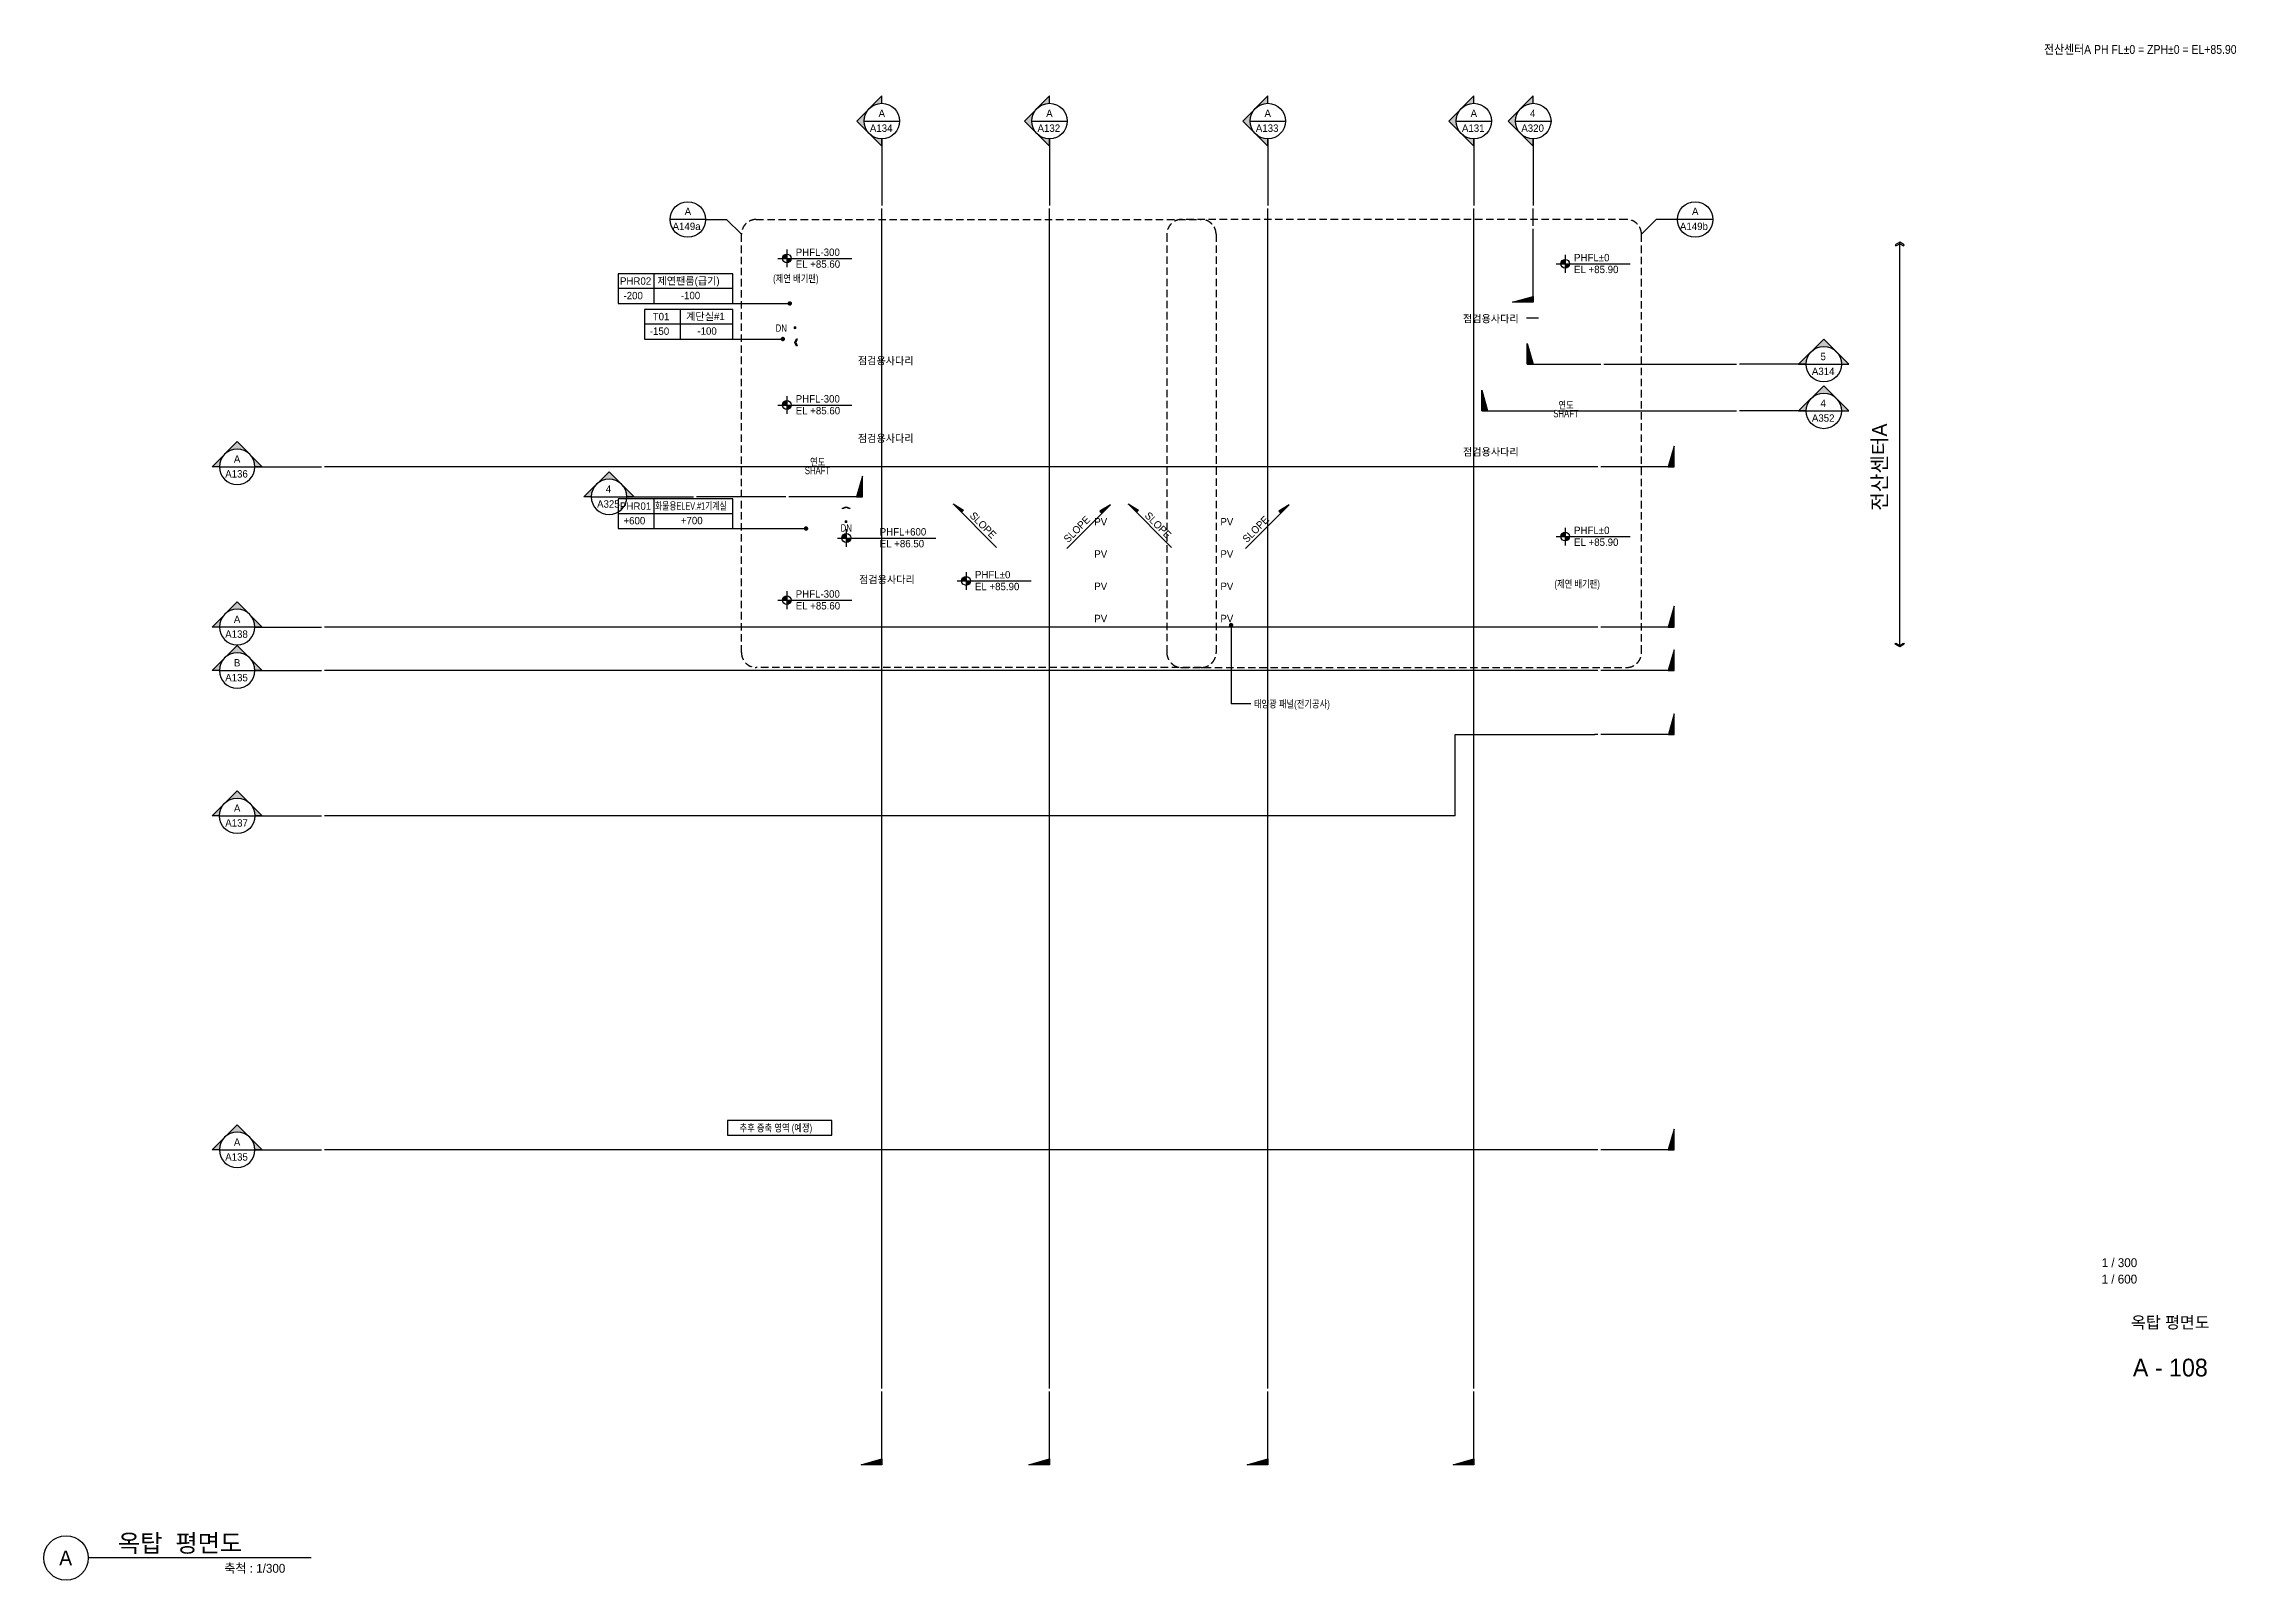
# Model space of a CAD drawing. Header units: millimetres. Extents: x 18458 to 242505, y -521583 to 1237915.
# Drawn here: x 18458 to 240629, y 904017 to 1059715 of the extents above; entities that cross this region are included whole.
import ezdxf
from ezdxf.enums import TextEntityAlignment as Align

# ---------------------------------------------------------------- set-up
doc = ezdxf.new("R2010")
doc.units = ezdxf.units.MM
doc.header["$LTSCALE"] = 300
doc.header["$MEASUREMENT"] = 0
doc.linetypes.add('HIDDEN', pattern=[0.375, 0.25, -0.125])
for name, color, linetype in [('A-DIM', 7, 'Continuous'), ('A-ELE-5', 5, 'Continuous'), ('A-ELE-9', 9, 'Continuous'), ('A-SYM', 7, 'Continuous'), ('A-SYM-1', 7, 'Continuous'), ('A-SYM-BUB', 3, 'Continuous'), ('A-SYM-LEAD', 4, 'Continuous'), ('A-SYM-LEVEL', 7, 'Continuous'), ('A-TEXT-NAME', 7, 'Continuous'), ('A-TEXT-NOTE', 7, 'Continuous'), ('S-TEXT-NOTE', 7, 'Continuous'), ('XREF', 7, 'Continuous'), ('계단-라인', 7, 'Continuous'), ('실명', 7, 'Continuous'), ('실명-LEAD', 7, 'Continuous')]:
    doc.layers.add(name, color=color, linetype=linetype)
doc.styles.add('Gtx', font='Dotum.ttf')

msp = doc.modelspace()

# ---------------------------------------------------------------- texts
at = {"layer": 'A-SYM', "style": 'Gtx'}
for rotation, p in [(314.797814, (112223.8, 1011834)), (45.202186, (122257.6, 1009097.2)), (314.797814, (129962, 1011834)), (45.202186, (140378.5, 1009097.2))]:
    msp.add_text('SLOPE', height=750, rotation=rotation, dxfattribs=at).set_placement(p)
at = {"layer": 'A-SYM', "color": 2, "style": 'Gtx'}
msp.add_text('옥탑  평면도', height=1800, dxfattribs=at).set_placement((25957.8, 906866.8))
at = {"layer": 'A-SYM', "color": 3, "style": 'Gtx'}
msp.add_text('A', height=1500, dxfattribs=at).set_placement((20012.7, 905517.9))
at = {"layer": 'A-SYM', "style": 'Gtx'}
msp.add_text('축척 : 1/300', height=900, dxfattribs=at).set_placement((36740.5, 904766.8))
at = {"layer": 'A-SYM-1', "color": 3, "style": 'Gtx'}
for s, p in [('A320', (168188.1, 1050794.8)), ('4', (169064.7, 1052297.9)), ('A', (83399.3, 1042363.3)), ('A', (185484.4, 1042363.3)), ('A149a', (82176.7, 1040843.4)), ('A149b', (184261.8, 1040843.4)), ('A314', (197631.9, 1026150.2)), ('5', (198508.5, 1027653.3)), ('A352', (197631.9, 1021417.8)), ('4', (198508.5, 1022920.9)), ('A325', (74524.5, 1012709.5, 0)), ('4', (75401.2, 1014212.6, 0))]:
    msp.add_text(s, height=750, dxfattribs=at).set_placement(p)
at = {"layer": 'A-SYM-LEVEL', "style": 'Gtx'}
for s, p in [('PHFL-300', (94652.2, 1038221.1)), ('EL +85.60', (94652.2, 1037021.1)), ('PHFL%%P0', (173528.3, 1037678.3)), ('EL +85.90', (173528.3, 1036478.3)), ('점검용사다리', (162274.6, 1031478.1)), ('점검용사다리', (100950.7, 1027226.3)), ('PHFL-300', (94652.2, 1023364.4)), ('EL +85.60', (94652.2, 1022164.4)), ('점검용사다리', (100950.7, 1019357.4)), ('점검용사다리', (162274.6, 1017988.1)), ('PV', (124911.6, 1010906.3)), ('PV', (137690.2, 1010906.3)), ('PHFL+600', (103163.6, 1009886.1)), ('EL +86.50', (103163.6, 1008686.1)), ('PHFL%%P0', (173528.3, 1010035.7)), ('EL +85.90', (173528.3, 1008835.7)), ('PV', (124911.6, 1007638.3)), ('PV', (137690.2, 1007638.3)), ('PHFL-300', (94652.2, 1003589.5)), ('점검용사다리', (101074.6, 1005042.3)), ('PHFL%%P0', (112816.9, 1005542.1)), ('EL +85.90', (112816.9, 1004342.1)), ('PV', (124911.6, 1004370.3)), ('PV', (137690.2, 1004370.3)), ('EL +85.60', (94652.2, 1002389.5)), ('PV', (124911.6, 1001102.3)), ('PV', (137690.2, 1001102.3))]:
    msp.add_text(s, height=750, dxfattribs=at).set_placement(p)
at = {"layer": 'A-TEXT-NAME', "style": 'Gtx', "width": 0.8}
for s, p in [('(제연 배기팬)', (92362, 1035552.2)), ('DN', (92621.9, 1030535.5)), ('SHAFT', (171426.4, 1021865.7)), ('연도', (171961.1, 1022725.7)), ('연도', (96107.2, 1016960.5)), ('SHAFT', (95572.5, 1016100.5)), ('DN', (99211.5, 1010279)), ('(제연 배기팬)', (171542.7, 1004606.9)), ('태양광 패널(전기공사)', (141083.9, 992440.3)), ('추후 증축 영역 (예정)', (88957.2, 949475.7))]:
    msp.add_text(s, height=750, dxfattribs=at).set_placement(p)
at = {"layer": 'S-TEXT-NOTE', "color": 4, "style": 'Gtx', "width": 0.9}
msp.add_text('    전산센터A PH FL%%P0 = ZPH%%P0 = EL+85.90', height=900, dxfattribs=at).set_placement((219980.4, 1058700))
at = {"layer": '실명', "color": 3, "style": 'Gtx'}
for s, p in [('PHR02', (76846.6, 1035302.2)), ('제연팬룸(급기)', (80641, 1035317.4)), ('T01', (80160.4, 1031697.7)), ('계단실#1', (83546.2, 1031712.9)), ('PHR01', (76846.6, 1012492.1)), ('+600', (77198.3, 1011016.3)), ('+700', (83011, 1011028.3))]:
    msp.add_text(s, height=750, dxfattribs=at).set_placement(p)
at = {"layer": '실명', "color": 1, "style": 'Gtx'}
for s, p in [('-200', (77198.3, 1033826.3)), ('-100', (83011, 1033838.4)), ('-150', (79866, 1030221.8)), ('-100', (84689.3, 1030233.9))]:
    msp.add_text(s, height=750, dxfattribs=at).set_placement(p)
at = {"layer": '실명', "color": 3, "style": 'Gtx', "width": 0.75}
msp.add_text('화물용ELEV.#1기계실', height=750, dxfattribs=at).set_placement((80397.5, 1012507.3))

# ---------------------------------------------------------------- blocks, each defined once
blk = doc.blocks.new('실명')
at = {"layer": 'A-TEXT-NOTE', "color": 7, "style": 'Gtx'}
for tag, p in [('001', (-18.33, 8.75)), ('002', (-18.35, 3.25))]:
    blk.add_attdef(tag, p, '', height=3, dxfattribs=at)
at = {"layer": 'A-TEXT-NOTE', "style": 'Gtx'}
blk.add_attdef('003', text='', height=4, dxfattribs=at).set_placement((4.86, -9.5), align=Align.MIDDLE)
at = {"layer": 'A-TEXT-NOTE', "color": 7, "style": 'Gtx'}
blk.add_attdef('004', text='', height=6, dxfattribs=at).set_placement((4.86, -23.5), align=Align.MIDDLE_CENTER)
blk = doc.blocks.new('A$C0d36eac7')
at = {"layer": 'A-DIM', "color": 1}
blk.add_line((-52600, -70595), (-52600, -29595), dxfattribs=at)
for points in [[(-52987, -29964), (-52600, -29743), (-52213, -29964), (-52149, -29853), (-52600, -29595), (-53051, -29853)], [(-52987, -70226), (-52600, -70447), (-52213, -70226), (-52149, -70337), (-52600, -70595), (-53051, -70337)]]:
    blk.add_lwpolyline(points, close=True, dxfattribs=at)
at = {"layer": 'A-SYM-BUB', "style": 'Gtx'}
blk.add_text('전산센터A', height=1500, rotation=90, dxfattribs=at).set_placement((-53901, -56806))
blk = doc.blocks.new('A$Ce9732c4b')
at = {"layer": 'A-SYM'}
for p, q in [((85516, -27285), (81916, -27285)), ((85516, -27285), (87654, -27285)), ((87654, -27285), (89154, -28785))]:
    blk.add_line(p, q, dxfattribs=at)
at = {"layer": 'A-SYM', "color": 7, "linetype": 'HIDDEN', "ltscale": 10, "elevation": 0}
blk.add_lwpolyline([(90654, -27285), (135757, -27285, -0.4142136), (137257, -28785), (137257, -71185, -0.4142136), (135757, -72685), (90654, -72685, -0.4142136), (89154, -71185), (89154, -28785, -0.4142136)], format="xyb", close=True, dxfattribs=at)
at = {"layer": 'A-SYM'}
blk.add_circle((83716, -27285), 1800, dxfattribs=at)
blk = doc.blocks.new('A$C2a23c31d')
at = {"layer": 'A-SYM'}
for p, q in [((-70437, -27285), (-71937, -28785)), ((-68299, -27285), (-70437, -27285)), ((-64699, -27285), (-68299, -27285))]:
    blk.add_line(p, q, dxfattribs=at)
at = {"layer": 'A-SYM', "color": 7, "linetype": 'HIDDEN', "ltscale": 10, "elevation": 0}
blk.add_lwpolyline([(-73437, -27285), (-118540, -27285, 0.4142136), (-120040, -28785), (-120040, -71185, 0.4142136), (-118540, -72685), (-73437, -72685, 0.4142136), (-71937, -71185), (-71937, -28785, 0.4142136)], format="xyb", close=True, dxfattribs=at)
at = {"layer": 'A-SYM'}
blk.add_circle((-66499, -27285), 1800, dxfattribs=at)
blk = doc.blocks.new('ARROWX')
blk.add_lwpolyline([(-0.2, -0.5), (-0.29, -0.46), (-0.11, 0), (-0.29, 0.46), (-0.2, 0.5), (0, 0)], close=True)
for points in [[(-0.2, 0.5), (-0.29, 0.46), (0, 0), (-0.11, 0)], [(0, 0), (-0.11, 0), (-0.2, -0.5), (-0.29, -0.46)]]:
    blk.add_solid(points)
blk = doc.blocks.new('*U51')
at = {"layer": 'A-SYM'}
h = blk.add_hatch(color=256, dxfattribs=at)
h.paths.add_polyline_path([(6216, 30838), (6428, 30626), (6428, 30750, -0.198912)])
h.paths.add_polyline_path([(6004, 31050), (6216, 30838, -0.414214), (6216, 31263)])
h.paths.add_polyline_path([(6216, 31263, -0.198912), (6428, 31350), (6428, 31475)])
blk.add_hatch(color=256, dxfattribs=at).paths.add_polyline_path([(6078, 6778), (6428, 6878), (6428, 6778)])
at = {"layer": 'A-ELE-9'}
blk.add_line((6428, 8119), (6428, 29525), dxfattribs=at)
at = {"layer": 'A-SYM'}
for p, q in [((6428, 30750), (6428, 29625)), ((6428, 29525), (6428, 29575)), ((6428, 8069), (6428, 8119)), ((6428, 6778), (6428, 8019))]:
    blk.add_line(p, q, dxfattribs=at)
blk.add_lwpolyline([(6428, 31350), (6428, 31475), (6004, 31050), (6428, 30626), (6428, 30750)], dxfattribs=at)
blk.add_lwpolyline([(6078, 6778), (6428, 6878), (6428, 6778)], close=True, dxfattribs=at)
blk.add_circle((6428, 31050), 300, dxfattribs=at)
blk = doc.blocks.new('*U124')
at = {"layer": 'A-SYM'}
h = blk.add_hatch(color=256, dxfattribs=at)
h.paths.add_polyline_path([(6216, 30838), (6428, 30626), (6428, 30750, -0.198912)])
h.paths.add_polyline_path([(6004, 31050), (6216, 30838, -0.414214), (6216, 31263)])
h.paths.add_polyline_path([(6216, 31263, -0.198912), (6428, 31350), (6428, 31475)])
blk.add_hatch(color=256, dxfattribs=at).paths.add_polyline_path([(6078, 8352), (6428, 8452), (6428, 8352)])
at = {"layer": 'A-ELE-9'}
blk.add_line((6428, 9694), (6428, 29525), dxfattribs=at)
at = {"layer": 'A-SYM'}
for p, q in [((6428, 30750), (6428, 29625)), ((6428, 29525), (6428, 29575)), ((6428, 9644), (6428, 9694)), ((6428, 8352), (6428, 9594))]:
    blk.add_line(p, q, dxfattribs=at)
blk.add_lwpolyline([(6428, 31350), (6428, 31475), (6004, 31050), (6428, 30626), (6428, 30750)], dxfattribs=at)
blk.add_lwpolyline([(6078, 8352), (6428, 8452), (6428, 8352)], close=True, dxfattribs=at)
blk.add_circle((6428, 31050), 300, dxfattribs=at)
blk = doc.blocks.new('A$C69eff562')
at = {"layer": 'A-SYM'}
blk.add_hatch(color=256, dxfattribs=at).paths.add_polyline_path([(183690, -77385), (183090, -79485), (183690, -79485)])
h = blk.add_hatch(color=256, dxfattribs=at)
h.paths.add_polyline_path([(39326, -86449), (40599, -87721), (39853, -87721, 0.1989124)])
h.paths.add_polyline_path([(38053, -85176), (39326, -86449, 0.4142136), (36781, -86449)])
h.paths.add_polyline_path([(36781, -86449, 0.1989124), (36253, -87721), (35508, -87721)])
for p, q in [((183690, -79485), (176240, -79485)), ((39853, -87721), (46608, -87721))]:
    blk.add_line(p, q, dxfattribs=at)
blk.add_lwpolyline([(183690, -77385), (183090, -79485), (183690, -79485)], close=True, dxfattribs=at)
blk.add_lwpolyline([(36253, -87721), (35508, -87721), (38053, -85176), (40599, -87721), (39853, -87721)], dxfattribs=at)
blk.add_circle((38053, -87721), 1800, dxfattribs=at)
at = {"layer": 'A-SYM-1'}
for p, q in [((101579, -17310), (105179, -17310)), ((118568, -17310), (122168, -17310)), ((140691, -17310), (144291, -17310)), ((161578, -17310), (165178, -17310)), ((36247, -52345), (39847, -52345)), ((36247, -68585), (39847, -68585)), ((36247, -72995), (39847, -72995)), ((175940, -79485), (175640, -79485)), ((36253, -87721), (39853, -87721)), ((47208, -87721), (46908, -87721)), ((36247, -121572), (39847, -121572))]:
    blk.add_line(p, q, dxfattribs=at)
at = {"layer": 'A-SYM-1', "color": 9}
for p, q in [((161484, -79485), (175640, -79485)), ((161484, -87721), (161484, -79485)), ((161484, -87721), (47208, -87721))]:
    blk.add_line(p, q, dxfattribs=at)
at = {"layer": 'A-SYM-1', "xscale": 6, "yscale": 6, "zscale": 6}
for p in [(64812, -203612), (81800, -203612), (103924, -203612), (124811, -203612)]:
    blk.add_blockref('*U124', p, dxfattribs=at)
at = {"layer": 'A-SYM-1', "xscale": -6.00000000000005, "yscale": 6.00000000000005, "zscale": 6, "rotation": 90}
for p in [(224350, -13778), (224350, -30018), (224350, -34428), (224350, -83005)]:
    blk.add_blockref('*U51', p, dxfattribs=at)
at = {"layer": 'A-SYM-1', "color": 3, "style": 'Gtx'}
for s, p in [('A134', (102171, -18405)), ('A', (103048, -16902)), ('A132', (119160, -18405)), ('A', (120036, -16902)), ('A133', (141283, -18405)), ('A', (142160, -16902)), ('A131', (162170, -18405)), ('A', (163047, -16902)), ('A136', (36839, -53440)), ('A', (37716, -51937)), ('A', (37716, -68177)), ('A138', (36839, -69680)), ('B', (37716, -72587)), ('A135', (36839, -74090)), ('A', (37722, -87314)), ('A137', (36845, -88817)), ('A135', (36839, -122668)), ('A', (37716, -121165))]:
    blk.add_text(s, height=750, dxfattribs=at).set_placement(p)
blk = doc.blocks.new('실면박스')
at = {"layer": '실명-LEAD'}
blk.add_line((3571, 0), (-2400, 0), dxfattribs=at)
blk.add_lwpolyline([(3571, 1000), (-2400, 1000), (-2400, -1000), (3571, -1000)], close=True, dxfattribs=at)
blk.add_lwpolyline([(0, 1000), (0, -1000)], dxfattribs=at)
blk = doc.blocks.new('*U47')
at = {"layer": '실명-LEAD'}
blk.add_line((5349, 0), (-2400, 0), dxfattribs=at)
blk.add_lwpolyline([(5349, 1000), (-2400, 1000), (-2400, -1000), (5349, -1000)], close=True, dxfattribs=at)
blk.add_lwpolyline([(0, 1000), (0, -1000)], dxfattribs=at)
blk = doc.blocks.new('*U53')
at = {"layer": 'A-SYM'}
h = blk.add_hatch(color=256, dxfattribs=at)
h.paths.add_polyline_path([(6216, 30838), (6428, 30626), (6428, 30750, -0.198912)])
h.paths.add_polyline_path([(6004, 31050), (6216, 30838, -0.414214), (6216, 31263)])
h.paths.add_polyline_path([(6216, 31263, -0.198912), (6428, 31350), (6428, 31475)])
blk.add_hatch(color=256, dxfattribs=at).paths.add_polyline_path([(6078, 26042), (6428, 26142), (6428, 26042)])
at = {"layer": 'A-ELE-9'}
blk.add_line((6428, 27383), (6428, 29525), dxfattribs=at)
at = {"layer": 'A-SYM'}
for p, q in [((6428, 30750), (6428, 29625)), ((6428, 29525), (6428, 29575)), ((6428, 27333), (6428, 27383)), ((6428, 26042), (6428, 27283))]:
    blk.add_line(p, q, dxfattribs=at)
blk.add_lwpolyline([(6428, 31350), (6428, 31475), (6004, 31050), (6428, 30626), (6428, 30750)], dxfattribs=at)
blk.add_lwpolyline([(6078, 26042), (6428, 26142), (6428, 26042)], close=True, dxfattribs=at)
blk.add_circle((6428, 31050), 300, dxfattribs=at)
blk = doc.blocks.new('*U125')
at = {"layer": 'A-SYM'}
h = blk.add_hatch(color=256, dxfattribs=at)
h.paths.add_polyline_path([(6216, 30838), (6428, 30626), (6428, 30750, -0.198912)])
h.paths.add_polyline_path([(6004, 31050), (6216, 30838, -0.414214), (6216, 31263)])
h.paths.add_polyline_path([(6216, 31263, -0.198912), (6428, 31350), (6428, 31475)])
blk.add_hatch(color=256, dxfattribs=at).paths.add_polyline_path([(6078, 27989), (6428, 28089), (6428, 27989)])
at = {"layer": 'A-ELE-9'}
blk.add_line((6428, 29331), (6428, 29525), dxfattribs=at)
at = {"layer": 'A-SYM'}
for p, q in [((6428, 30750), (6428, 29625)), ((6428, 29525), (6428, 29575)), ((6428, 29281), (6428, 29331)), ((6428, 27989), (6428, 29231))]:
    blk.add_line(p, q, dxfattribs=at)
blk.add_lwpolyline([(6428, 31350), (6428, 31475), (6004, 31050), (6428, 30626), (6428, 30750)], dxfattribs=at)
blk.add_lwpolyline([(6078, 27989), (6428, 28089), (6428, 27989)], close=True, dxfattribs=at)
blk.add_circle((6428, 31050), 300, dxfattribs=at)
blk = doc.blocks.new('*U56')
at = {"layer": 'A-SYM'}
h = blk.add_hatch(color=256, dxfattribs=at)
h.paths.add_polyline_path([(6216, 30838), (6428, 30626), (6428, 30750, -0.198912)])
h.paths.add_polyline_path([(6004, 31050), (6216, 30838, -0.414214), (6216, 31263)])
h.paths.add_polyline_path([(6216, 31263, -0.198912), (6428, 31350), (6428, 31475)])
blk.add_hatch(color=256, dxfattribs=at).paths.add_polyline_path([(6078, 26770), (6428, 26870), (6428, 26770)])
at = {"layer": 'A-ELE-9'}
blk.add_line((6428, 28112), (6428, 29525), dxfattribs=at)
at = {"layer": 'A-SYM'}
for p, q in [((6428, 30750), (6428, 29625)), ((6428, 29525), (6428, 29575)), ((6428, 28062), (6428, 28112)), ((6428, 26770), (6428, 28012))]:
    blk.add_line(p, q, dxfattribs=at)
blk.add_lwpolyline([(6428, 31350), (6428, 31475), (6004, 31050), (6428, 30626), (6428, 30750)], dxfattribs=at)
blk.add_lwpolyline([(6078, 26770), (6428, 26870), (6428, 26770)], close=True, dxfattribs=at)
blk.add_circle((6428, 31050), 300, dxfattribs=at)
blk = doc.blocks.new('*U59')
at = {"layer": 'A-SYM'}
h = blk.add_hatch(color=256, dxfattribs=at)
h.paths.add_polyline_path([(6216, 30838), (6428, 30626), (6428, 30750, -0.198912)])
h.paths.add_polyline_path([(6004, 31050), (6216, 30838, -0.414214), (6216, 31263)])
h.paths.add_polyline_path([(6216, 31263, -0.198912), (6428, 31350), (6428, 31475)])
blk.add_hatch(color=256, dxfattribs=at).paths.add_polyline_path([(6078, 25272), (6428, 25372), (6428, 25272)])
at = {"layer": 'A-ELE-9'}
blk.add_line((6428, 26614), (6428, 29525), dxfattribs=at)
at = {"layer": 'A-SYM'}
for p, q in [((6428, 30750), (6428, 29625)), ((6428, 29525), (6428, 29575)), ((6428, 26564), (6428, 26614)), ((6428, 25272), (6428, 26514))]:
    blk.add_line(p, q, dxfattribs=at)
blk.add_lwpolyline([(6428, 31350), (6428, 31475), (6004, 31050), (6428, 30626), (6428, 30750)], dxfattribs=at)
blk.add_lwpolyline([(6078, 25272), (6428, 25372), (6428, 25272)], close=True, dxfattribs=at)
blk.add_circle((6428, 31050), 300, dxfattribs=at)

# ---------------------------------------------------------------- hatches: boundary and pattern name
at = {"layer": 'A-SYM'}
for points in [[(111654.7, 1012456.5), (110594, 1013092.9), (111442.5, 1012244.4)], [(125482.3, 1012351.3), (126542.9, 1012987.7), (125694.4, 1012139.2)], [(129392.8, 1012456.5), (128332.2, 1013092.9), (129180.7, 1012244.4)], [(143603.1, 1012351.3), (144663.8, 1012987.7), (143815.2, 1012139.2)]]:
    msp.add_hatch(color=256, dxfattribs=at).paths.add_polyline_path(points)
at = {"layer": 'A-SYM-LEVEL'}
h = msp.add_hatch(color=256, dxfattribs=at)
h.paths.add_polyline_path([(93752.2, 1038416.1, 0.41421356), (93302.2, 1037966.1), (93752.2, 1037966.1)])
h.paths.add_polyline_path([(94202.2, 1037966.1), (93752.2, 1037966.1), (93752.2, 1037516.1, 0.41421356)])
h = msp.add_hatch(color=256, dxfattribs=at)
h.paths.add_polyline_path([(172628.3, 1037873.3, 0.41421356), (172178.3, 1037423.3), (172628.3, 1037423.3)])
h.paths.add_polyline_path([(173078.3, 1037423.3), (172628.3, 1037423.3), (172628.3, 1036973.3, 0.41421356)])
h = msp.add_hatch(color=256, dxfattribs=at)
h.paths.add_polyline_path([(93752.2, 1023559.4, 0.41421356), (93302.2, 1023109.4), (93752.2, 1023109.4)])
h.paths.add_polyline_path([(94202.2, 1023109.4), (93752.2, 1023109.4), (93752.2, 1022659.4, 0.41421356)])
h = msp.add_hatch(color=256, dxfattribs=at)
h.paths.add_polyline_path([(99780.9, 1010081.1, 0.41421356), (99330.9, 1009631.1), (99780.9, 1009631.1)])
h.paths.add_polyline_path([(100230.9, 1009631.1), (99780.9, 1009631.1), (99780.9, 1009181.1, 0.41421356)])
h = msp.add_hatch(color=256, dxfattribs=at)
h.paths.add_polyline_path([(172628.3, 1010230.7, 0.41421356), (172178.3, 1009780.7), (172628.3, 1009780.7)])
h.paths.add_polyline_path([(173078.3, 1009780.7), (172628.3, 1009780.7), (172628.3, 1009330.7, 0.41421356)])
h = msp.add_hatch(color=256, dxfattribs=at)
h.paths.add_polyline_path([(111916.9, 1005737.1, 0.41421356), (111466.9, 1005287.1), (111916.9, 1005287.1)])
h.paths.add_polyline_path([(112366.9, 1005287.1), (111916.9, 1005287.1), (111916.9, 1004837.1, 0.41421356)])
h = msp.add_hatch(color=256, dxfattribs=at)
h.paths.add_polyline_path([(93752.2, 1003784.5, 0.41421356), (93302.2, 1003334.5), (93752.2, 1003334.5)])
h.paths.add_polyline_path([(94202.2, 1003334.5), (93752.2, 1003334.5), (93752.2, 1002884.5, 0.41421356)])

# ---------------------------------------------------------------- linework, layer by layer
at = {"layer": 'A-SYM'}
for p, q in [((110594, 1013092.9), (115013.7, 1008673.2)), ((126542.9, 1012987.7), (122123.2, 1008568)), ((128332.2, 1013092.9), (132751.9, 1008673.2)), ((144663.8, 1012987.7), (140244.1, 1008568)), ((45541, 906266.8), (22957.8, 906266.8))]:
    msp.add_line(p, q, dxfattribs=at)
for points in [[(110594, 1013092.9), (111654.7, 1012456.5), (111442.5, 1012244.4)], [(126542.9, 1012987.7), (125482.3, 1012351.3), (125694.4, 1012139.2)], [(128332.2, 1013092.9), (129392.8, 1012456.5), (129180.7, 1012244.4)], [(144663.8, 1012987.7), (143603.1, 1012351.3), (143815.2, 1012139.2)]]:
    msp.add_lwpolyline(points, close=True, dxfattribs=at)
msp.add_circle((20707.8, 906266.8), 2250, dxfattribs=at)
at = {"layer": 'A-SYM-1'}
for p, q in [((167596.1, 1051890.4), (171196.1, 1051890.4)), ((197040, 1027245.7), (200640, 1027245.7)), ((197040, 1022513.3), (200640, 1022513.3)), ((73932.6, 1013805, 0), (77532.6, 1013805, 0))]:
    msp.add_line(p, q, dxfattribs=at)
at = {"layer": 'A-SYM-LEAD'}
for p, q in [((88290.9, 1033405.2), (94049.2, 1033405.2)), ((169937.7, 1031904.4), (168717.2, 1031904.4)), ((88290.9, 1029800.7), (93346.8, 1029800.7)), ((88153.6, 1010595.1), (95586.9, 1010595.1)), ((138771.9, 1000806.1), (138771.9, 992815.3))]:
    msp.add_line(p, q, dxfattribs=at)
at = {"layer": 'A-SYM-LEAD', "const_width": 224.4, "elevation": 0}
for points in [[(93936.4, 1033405.2, 1), (94162, 1033405.2, 1)], [(93234, 1029800.7, 1), (93459.6, 1029800.7, 1)], [(95586.9, 1010595.1, 1), (95812.5, 1010595.1, 1)]]:
    msp.add_lwpolyline(points, format="xyb", close=True, dxfattribs=at)
at = {"layer": 'A-SYM-LEAD'}
for points in [[(169937.7, 1034529.8, 0, 300, 0), (169937.7, 1033629.8, 0, 0, 0), (169937.7, 1031904.4, 0, 0, 0)], [(97858.6, 1027723.4, 0, 300, 0), (98758.6, 1027723.4, 0, 0, 0), (100800.1, 1027723.4, 0, 0, 0)], [(97363.4, 1019854.5, 0, 300, 0), (98263.4, 1019854.5, 0, 0, 0), (100800.1, 1019854.5, 0, 0, 0)], [(172003.7, 1018346.6, 0, 300, 0), (171103.7, 1018346.6, 0, 0, 0), (168779.5, 1018346.6, 0, 0, 0)], [(108386.8, 1003210.2, 0, 300, 0), (108386.8, 1004110.2, 0, 0, 0), (108386.8, 1005376.8, 0, 0, 0), (107436.2, 1005376.8, 0, 0, 0)]]:
    msp.add_lwpolyline(points, format="xyseb", dxfattribs=at)
at = {"layer": 'A-SYM-LEAD', "const_width": 224.5}
msp.add_lwpolyline([(138771.9, 1000918.8, 1), (138771.9, 1000693.3, 1)], format="xyb", close=True, dxfattribs=at)
at = {"layer": 'A-SYM-LEAD'}
msp.add_lwpolyline([(140771.9, 992815.3), (138771.9, 992815.3)], dxfattribs=at)
at = {"layer": 'A-SYM-LEVEL'}
for p, q in [((92852.2, 1037966.1), (100352.2, 1037966.1)), ((93752.2, 1038866.1), (93752.2, 1037066.1)), ((172628.3, 1038323.3), (172628.3, 1036523.3)), ((171728.3, 1037423.3), (179228.3, 1037423.3)), ((92852.2, 1023109.4), (100352.2, 1023109.4)), ((93752.2, 1024009.4), (93752.2, 1022209.4)), ((98880.9, 1009631.1), (108863.6, 1009631.1)), ((99780.9, 1010531.1), (99780.9, 1008731.1)), ((171728.3, 1009780.7), (179228.3, 1009780.7)), ((172628.3, 1010680.7), (172628.3, 1008880.7)), ((93752.2, 1004234.5), (93752.2, 1002434.5)), ((111016.9, 1005287.1), (118516.9, 1005287.1)), ((111916.9, 1006187.1), (111916.9, 1004387.1)), ((92852.2, 1003334.5), (100352.2, 1003334.5))]:
    msp.add_line(p, q, dxfattribs=at)
for centre in [(93752.2, 1037966.1), (172628.3, 1037423.3), (93752.2, 1023109.4), (99780.9, 1009631.1), (172628.3, 1009780.7), (111916.9, 1005287.1), (93752.2, 1003334.5)]:
    msp.add_circle(centre, 450, dxfattribs=at)
at = {"layer": 'A-TEXT-NOTE', "elevation": 0}
msp.add_lwpolyline([(87741.5, 949099.7), (98302.7, 949099.7), (98302.7, 950599.7), (87741.5, 950599.7)], close=True, dxfattribs=at)
at = {"layer": '계단-라인', "const_width": 150, "elevation": 0}
for points in [[(94655.5, 1030948, 1), (94505.5, 1030948, 1)], [(99822.5, 1011289.9, 1), (99672.5, 1011289.9, 1)]]:
    msp.add_lwpolyline(points, format="xyb", close=True, dxfattribs=at)

# ---------------------------------------------------------------- block references
at = {"layer": 'A-ELE-5', "xscale": 1.5, "yscale": 1.5, "zscale": 1.5}
for name, p in [('*U47', (80266.8, 1034905.2)), ('실면박스', (82934.6, 1031300.7)), ('*U47', (80266.8, 1012095.1))]:
    msp.add_blockref(name, p, dxfattribs=at)
at = {"layer": 'A-SYM-1'}
for name, p in [('A$C69eff562', (0, 1069200)), ('A$Ce9732c4b', (0, 1069200)), ('A$C2a23c31d', (252300, 1069200))]:
    msp.add_blockref(name, p, dxfattribs=at)
at = {"layer": 'A-SYM-1', "xscale": 6, "yscale": 6, "zscale": 6}
msp.add_blockref('*U125', (130828.9, 865587.7), dxfattribs=at)
at = {"layer": 'A-SYM-1', "yscale": 6, "zscale": 6}
for name, p, xscale, rotation in [('*U53', (12537.3, 1065812.9), 6, 270), ('*U59', (12537.3, 1061080.6), 6, 270), ('*U56', (262035.2, 1052372.3, 0), -6, 90)]:
    msp.add_blockref(name, p, dxfattribs=dict(at, xscale=xscale, rotation=rotation))
at = {"layer": 'XREF'}
msp.add_blockref('A$C0d36eac7', (259133.4, 1069200), dxfattribs=at)
ref = msp.add_blockref('실명', (232500, 933000), dxfattribs=dict(at, xscale=300, yscale=300, zscale=300))
ref.add_attrib('001', '1 / 300', (226999.8, 935741.9), dxfattribs={"layer": 'A-TEXT-NOTE', "color": 7, "height": 900, "style": 'Gtx'})
ref.add_attrib('002', '1 / 600', (226993.8, 934078.2), dxfattribs={"layer": 'A-TEXT-NOTE', "color": 7, "height": 900, "style": 'Gtx'})
ref.add_attrib('003', '옥탑 평면도', dxfattribs={"layer": 'A-TEXT-NOTE', "height": 1200, "style": 'Gtx'}).set_placement((233956.7, 930149.2), align=Align.MIDDLE)
ref.add_attrib('004', 'A - 108', dxfattribs={"layer": 'A-TEXT-NOTE', "color": 7, "height": 1800, "style": 'Gtx'}).set_placement((233956.7, 925559), align=Align.MIDDLE_CENTER)
at = {"layer": '계단-라인', "xscale": 750, "yscale": 750, "zscale": 750}
for p, rotation in [((94573.9, 1029460), 180), ((99753.6, 1012805), 89.99999999999996)]:
    msp.add_blockref('ARROWX', p, dxfattribs=dict(at, rotation=rotation))

msp.set_redraw_order([(e.dxf.handle, doc.entitydb.next_handle()) for e in msp.query("TEXT MTEXT ATTDEF DIMENSION ARC_DIMENSION")])  # texts and dimensions are drawn at this point

doc.saveas('drawing.dxf')
